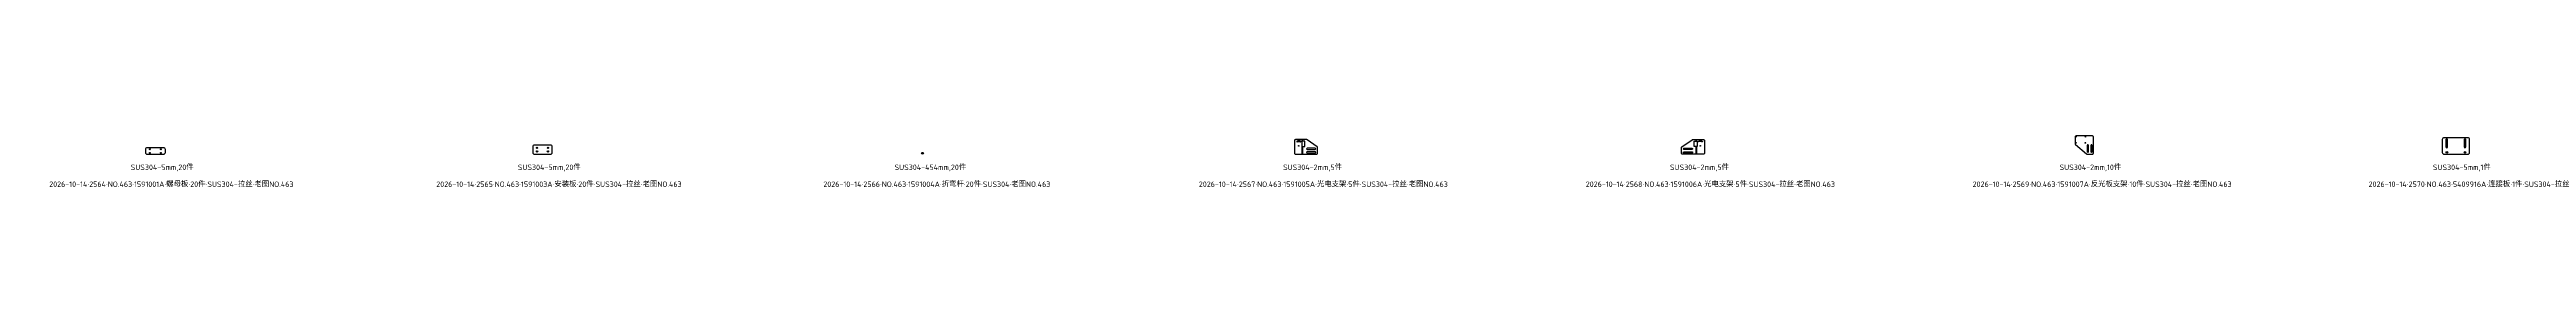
# Model space of a CAD drawing. Header units: inches. Extents: x -1146 to 12496, y 26431 to 26711.
import ezdxf

# ---------------------------------------------------------------- set-up
doc = ezdxf.new("R2010")
doc.units = ezdxf.units.IN
doc.header["$LTSCALE"] = 0.194989
doc.linetypes.add('CENTER', pattern=[50.8, 31.75, -6.35, 6.35, -6.35])
doc.layers.add('可见 (ISO)', color=7, linetype='Continuous', lineweight=25)
doc.layers.add('折弯线', color=1, linetype='CENTER')
doc.styles.add('Z-English', font='gbenor.shx', dxfattribs={"height": 10, "bigfont": 'hztxt.shx'})

msp = doc.modelspace()

# ---------------------------------------------------------------- linework, layer by layer
msp.add_circle((3662, 26616), 5)
at = {"layer": '可见 (ISO)'}
for points in [[(-618, 26621, 0.414214), (-608, 26611), (-518, 26611, 0.414214), (-508, 26621), (-508, 26636, 0.414214), (-518, 26646), (-608, 26646, 0.414214), (-618, 26636)], [(1515, 26621, 0.414214), (1525, 26611), (1613, 26611, 0.414214), (1623, 26621), (1623, 26651, 0.414214), (1613, 26661), (1525, 26661, 0.414214), (1515, 26651)], [(5711, 26616, 0.414214), (5716, 26611), (5833, 26611, 0.414214), (5838, 26616), (5838, 26648, 0.250765), (5836, 26652), (5780, 26690, 0.148069), (5777, 26691), (5716, 26691, 0.414214), (5711, 26686)], [(5745, 26682, 0.198912), (5724, 26682, 1), (5725, 26679, -0.198912), (5744, 26679, 1)], [(5781, 26637), (5825, 26637, 1), (5825, 26644), (5781, 26644, 1)], [(5781, 26617), (5825, 26617, 1), (5825, 26624), (5781, 26624, 1)], [(7969, 26616, -0.414214), (7964, 26611), (7847, 26611, -0.414214), (7842, 26616), (7842, 26648, -0.250765), (7844, 26652), (7901, 26690, -0.148069), (7904, 26691), (7964, 26691, -0.414214), (7969, 26686)], [(7900, 26637), (7856, 26637, -1), (7856, 26644), (7900, 26644, -1)], [(7900, 26617), (7856, 26617, -1), (7856, 26624), (7900, 26624, -1)], [(7936, 26682, -0.198912), (7957, 26682, -1), (7955, 26679, 0.198912), (7937, 26679, -1)], [(10011, 26668, 0.220613), (10012, 26664), (10074, 26612, 0.177391), (10077, 26611), (10106, 26611, 0.414214), (10111, 26616), (10111, 26706, 0.414214), (10106, 26711), (10016, 26711, 0.414214), (10011, 26706)], [(10084, 26624), (10084, 26659, 1), (10077, 26659), (10077, 26624, 1)], [(10104, 26624), (10104, 26659, 1), (10097, 26659), (10097, 26624, 1)], [(12033, 26621, 0.414214), (12043, 26611), (12173, 26611, 0.414214), (12183, 26621), (12183, 26691, 0.414214), (12173, 26701), (12043, 26701, 0.414214), (12033, 26691)], [(12062, 26651), (12062, 26691, 1), (12053, 26691), (12053, 26651, 1)], [(12162, 26651), (12162, 26691, 1), (12153, 26691), (12153, 26651, 1)]]:
    msp.add_lwpolyline(points, format="xyb", close=True, dxfattribs=at)
for points in [[(5752, 26653), (5768, 26653), (5768, 26683), (5752, 26683)], [(7928, 26653), (7912, 26653), (7912, 26683), (7928, 26683)]]:
    msp.add_lwpolyline(points, close=True, dxfattribs=at)
for centre, radius in [((-593, 26638), 2.46), ((-593, 26618), 2.46), ((-533, 26638), 2.46), ((-533, 26618), 2.46), ((1539, 26646), 3.5), ((1539, 26626), 3.5), ((1599, 26646), 3.5), ((1599, 26626), 3.5), ((5734, 26657), 1.75), ((7946, 26657), 1.75), ((10015, 26707), 2.1), ((10015, 26673), 2.1), ((10067, 26707), 2.1), ((10067, 26673), 2.1), ((12058, 26621), 4.5), ((12158, 26621), 4.5)]:
    msp.add_circle(centre, radius, dxfattribs=at)
at = {"layer": '折弯线', "color": 5, "linetype": 'CENTER'}
for points in [[(5753, 26683), (5753, 26691)], [(5753, 26611), (5753, 26653)], [(5756, 26683), (5756, 26691)], [(5756, 26611), (5756, 26653)], [(7924, 26683), (7924, 26691)], [(7924, 26611), (7924, 26653)], [(7927, 26683), (7927, 26691)], [(7927, 26611), (7927, 26653)]]:
    msp.add_lwpolyline(points, dxfattribs=at)
at = {"layer": '折弯线', "color": 1, "linetype": 'CENTER', "ltscale": 0.5}
for points in [[(5755, 26683), (5755, 26691)], [(5755, 26611), (5755, 26653)], [(7926, 26683), (7926, 26691)], [(7926, 26611), (7926, 26653)]]:
    msp.add_lwpolyline(points, dxfattribs=at)

# ---------------------------------------------------------------- texts
at = {"color": 3, "style": 'Z-English'}
for s, p in [('SUS304-5mm,20件', (-699, 26524)), ('SUS304-5mm,20件', (1433, 26524)), ('SUS304-454mm,20件', (3508, 26524)), ('SUS304-2mm,5件', (5648, 26524)), ('SUS304-2mm,5件', (7779, 26524)), ('SUS304-2mm,10件', (9925, 26524)), ('SUS304-5mm,1件', (11981, 26524))]:
    msp.add_text(s, height=30, dxfattribs=at).set_placement(p)
at = {"color": 2, "style": 'Z-English'}
for s, p in [('2026-10-14·2564·NO.463·1591001A·螺母板·20件·SUS304-拉丝·老图NO.463', (-1148, 26431)), ('2026-10-14·2565·NO.463·1591003A·安装板·20件·SUS304-拉丝·老图NO.463', (984, 26431)), ('2026-10-14·2566·NO.463·1591004A·折弯杆·20件·SUS304·老图NO.463', (3116, 26431)), ('2026-10-14·2567·NO.463·1591005A·光电支架·5件·SUS304-拉丝·老图NO.463', (5184, 26431)), ('2026-10-14·2568·NO.463·1591006A·光电支架·5件·SUS304-拉丝·老图NO.463', (7315, 26431)), ('2026-10-14·2569·NO.463·1591007A·反光板支架·10件·SUS304-拉丝·老图NO.463', (9446, 26431)), ('2026-10-14·2570·NO.463·5409916A·连接板·1件·SUS304-拉丝', (11627, 26431))]:
    msp.add_text(s, height=30, dxfattribs=at).set_placement(p)

doc.saveas('drawing.dxf')
